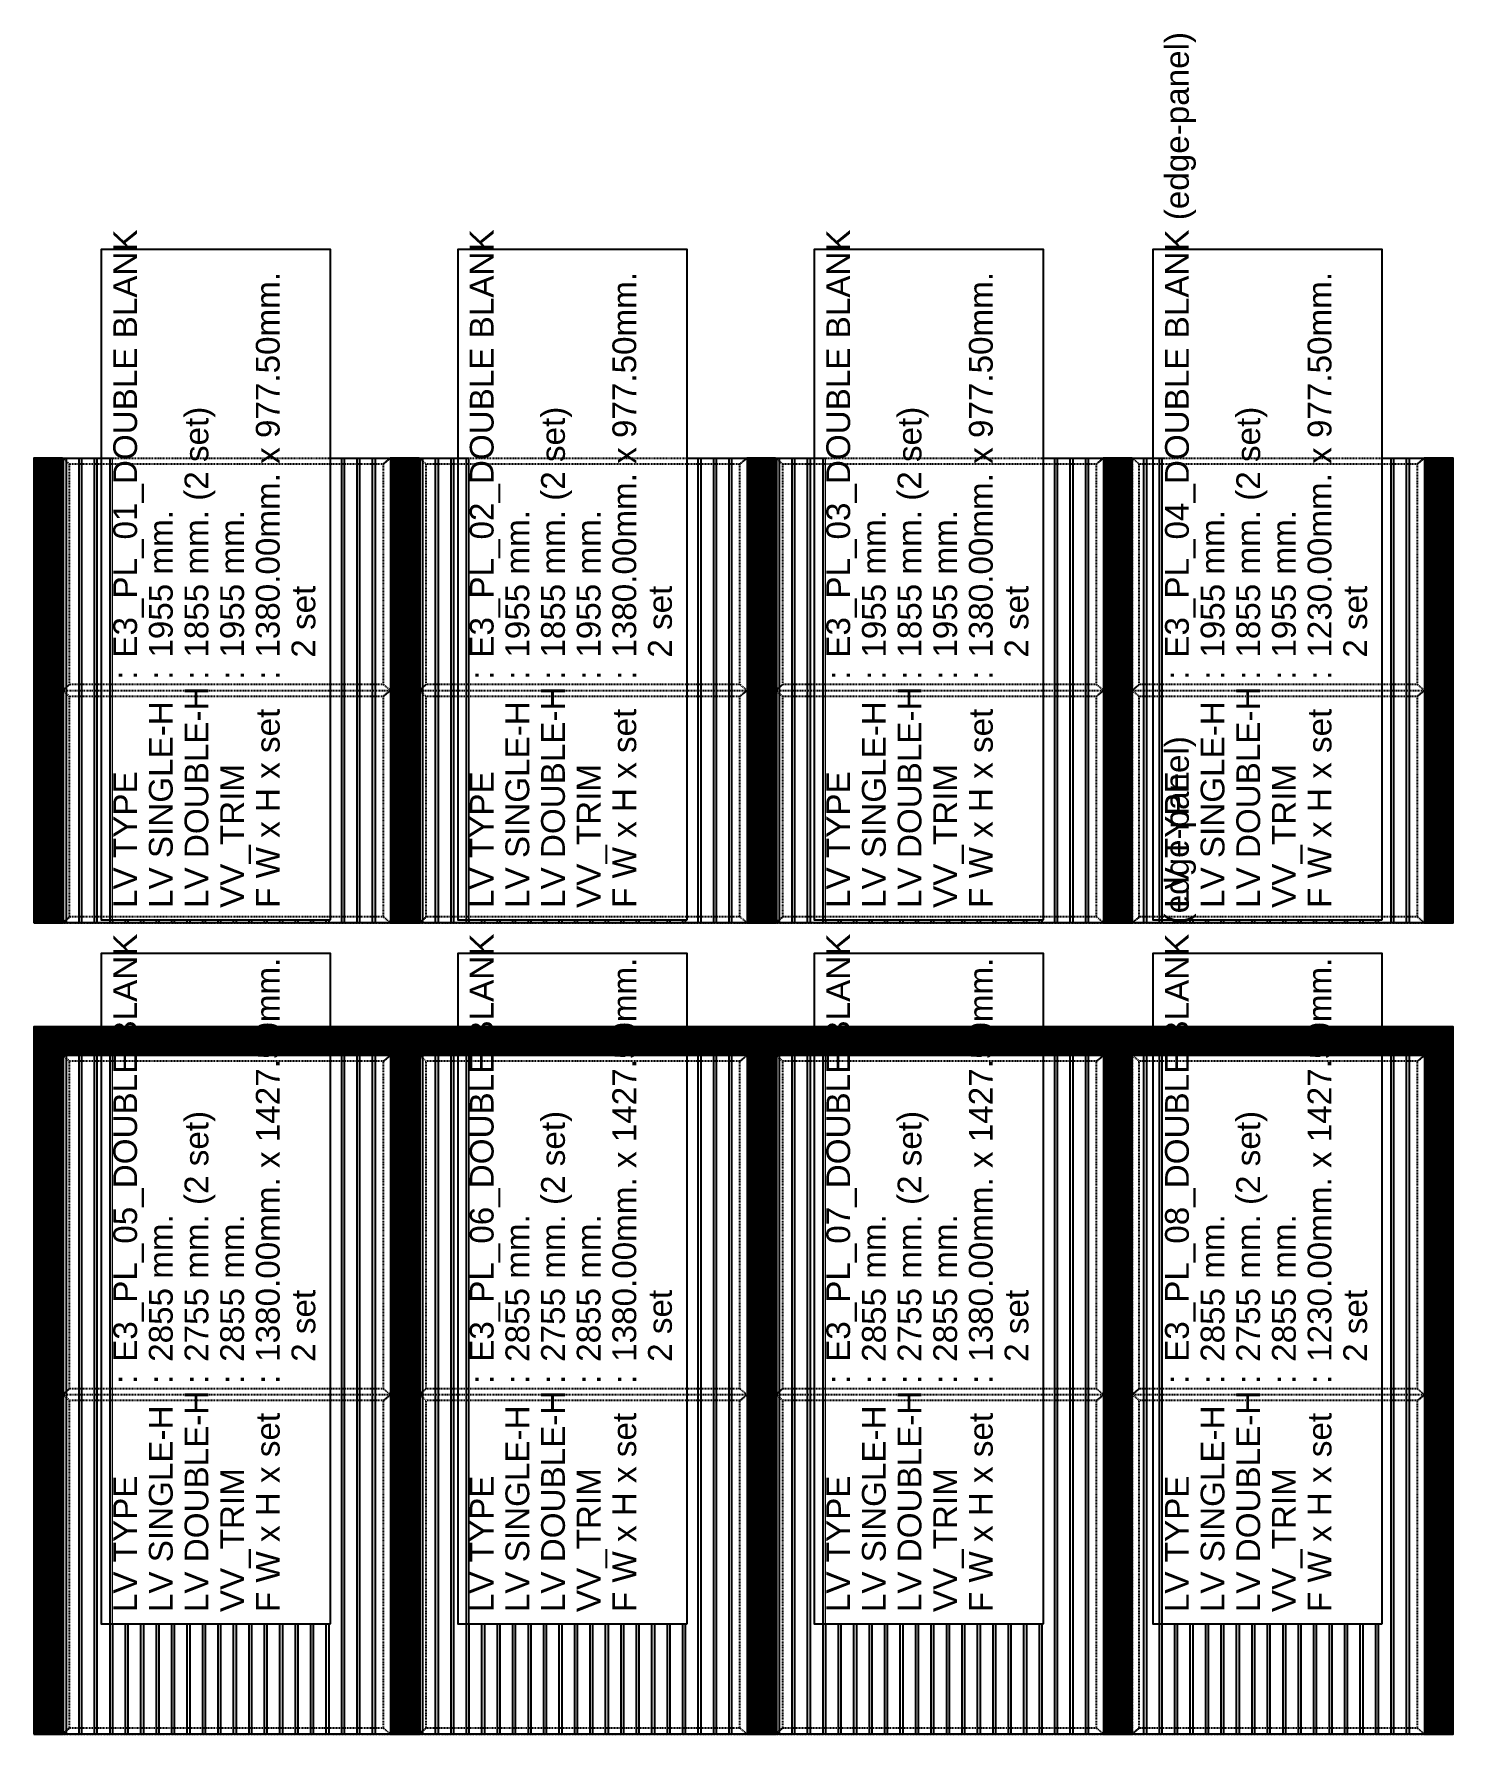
# Model space of a CAD drawing. Header units: millimetres. Extents: x -25371 to 2282244, y -90657 to 147824.
# Drawn here: x 1500915 to 1506885, y 25330 to 32482 of the extents above; entities that cross this region are included whole.
import ezdxf

# ---------------------------------------------------------------- set-up
doc = ezdxf.new("R2010")
doc.units = ezdxf.units.MM
doc.linetypes.add('TA_HL_001.00000', pattern=[6.5, 3.55, -2.95])
for name, color, linetype, true_color in [('000 - ESTIMATE_ASPG_MAIN_COLOR_6', 6, 'Continuous', 0xff00ff), ('000 - ESTIMATE_ASPG_TEXT_COLOR_1', 1, 'Continuous', 0xff0000), ('000_AREA_ASPG_AREA_HATCH_', 7, 'Continuous', 0xff8700), ('000_AREA_ASPG_AREA_MAIN_COLOR_1', 7, 'Continuous', 0xff8700)]:
    doc.layers.add(name, color=color, linetype=linetype, true_color=true_color)
for name, color, linetype in [('000 - ESTIMATE_ASPG_WIPEOUT_', 250, 'Continuous'), ('010 - ASPG_EXTR_MAIN_COLOR_2', 2, 'Continuous'), ('010 - ASPG_EXTR_WIPEOUT_', 250, 'Continuous'), ('010 - ASPG_FRAMING_MAIN_COLOR_1', 1, 'Continuous'), ('010 - ASPG_FRAMING_SUB_COLOR_2', 2, 'Continuous')]:
    doc.layers.add(name, color=color, linetype=linetype)
doc.styles.add('_Arial', font='arial.ttf')

# ---------------------------------------------------------------- blocks, each defined once
blk = doc.blocks.new('*U266')
blk.add_wipeout([(50, 0), (1300, 0), (1300, 2855), (50, 2855)]).dxf.layer = '010 - ASPG_EXTR_WIPEOUT_'
at = {"layer": '010 - ASPG_EXTR_MAIN_COLOR_2'}
for points in [[(125, 0), (135.2, 0), (135.2, 2855), (125, 2855)], [(190, 0), (200.2, 0), (200.2, 2855), (190, 2855)], [(255, 0), (265.2, 0), (265.2, 2855), (255, 2855)], [(320, 0), (330.2, 0), (330.2, 2855), (320, 2855)], [(385, 0), (395.2, 0), (395.2, 2855), (385, 2855)], [(450, 0), (460.2, 0), (460.2, 2855), (450, 2855)], [(515, 0), (525.2, 0), (525.2, 2855), (515, 2855)], [(580, 0), (590.2, 0), (590.2, 2855), (580, 2855)], [(645, 0), (655.2, 0), (655.2, 2855), (645, 2855)], [(710, 0), (720.2, 0), (720.2, 2855), (710, 2855)], [(775, 0), (785.2, 0), (785.2, 2855), (775, 2855)], [(840, 0), (850.2, 0), (850.2, 2855), (840, 2855)], [(905, 0), (915.2, 0), (915.2, 2855), (905, 2855)], [(970, 0), (980.2, 0), (980.2, 2855), (970, 2855)], [(1035, 0), (1045.2, 0), (1045.2, 2855), (1035, 2855)], [(1100, 0), (1110.2, 0), (1110.2, 2855), (1100, 2855)], [(1165, 0), (1175.2, 0), (1175.2, 2855), (1165, 2855)], [(1230, 0), (1240.2, 0), (1240.2, 2855), (1230, 2855)]]:
    blk.add_lwpolyline(points, close=True, dxfattribs=at)
at = {"layer": '010 - ASPG_FRAMING_SUB_COLOR_2'}
blk.add_lwpolyline([(50, 0), (1300, 0), (1300, 2855), (50, 2855)], close=True, dxfattribs=at)
for points in [[(-50, 0), (50, 0), (50, 2855), (-50, 2855)], [(1300, 0), (1400, 0), (1400, 2855), (1300, 2855)]]:
    blk.add_wipeout(points).dxf.layer = '010 - ASPG_EXTR_WIPEOUT_'
at = {"layer": '010 - ASPG_FRAMING_MAIN_COLOR_1'}
for points in [[(-50, 0), (-40, 0), (-40, 2855), (-50, 2855)], [(40, 0), (50, 0), (50, 2855), (40, 2855)], [(1300, 0), (1310, 0), (1310, 2855), (1300, 2855)], [(1390, 0), (1400, 0), (1400, 2855), (1390, 2855)]]:
    blk.add_lwpolyline(points, close=True, dxfattribs=at)
at = {"layer": '010 - ASPG_FRAMING_SUB_COLOR_2'}
for points in [[(-50, 0), (50, 0), (50, 2855), (-50, 2855)], [(1300, 0), (1400, 0), (1400, 2855), (1300, 2855)]]:
    blk.add_lwpolyline(points, close=True, dxfattribs=at)
blk = doc.blocks.new('*U267')
blk.add_wipeout([(50, 0), (1450, 0), (1450, 2855), (50, 2855)]).dxf.layer = '010 - ASPG_EXTR_WIPEOUT_'
at = {"layer": '010 - ASPG_EXTR_MAIN_COLOR_2'}
for points in [[(125, 0), (135.2, 0), (135.2, 2855), (125, 2855)], [(190, 0), (200.2, 0), (200.2, 2855), (190, 2855)], [(255, 0), (265.2, 0), (265.2, 2855), (255, 2855)], [(320, 0), (330.2, 0), (330.2, 2855), (320, 2855)], [(385, 0), (395.2, 0), (395.2, 2855), (385, 2855)], [(450, 0), (460.2, 0), (460.2, 2855), (450, 2855)], [(515, 0), (525.2, 0), (525.2, 2855), (515, 2855)], [(580, 0), (590.2, 0), (590.2, 2855), (580, 2855)], [(645, 0), (655.2, 0), (655.2, 2855), (645, 2855)], [(710, 0), (720.2, 0), (720.2, 2855), (710, 2855)], [(775, 0), (785.2, 0), (785.2, 2855), (775, 2855)], [(840, 0), (850.2, 0), (850.2, 2855), (840, 2855)], [(905, 0), (915.2, 0), (915.2, 2855), (905, 2855)], [(970, 0), (980.2, 0), (980.2, 2855), (970, 2855)], [(1035, 0), (1045.2, 0), (1045.2, 2855), (1035, 2855)], [(1100, 0), (1110.2, 0), (1110.2, 2855), (1100, 2855)], [(1165, 0), (1175.2, 0), (1175.2, 2855), (1165, 2855)], [(1230, 0), (1240.2, 0), (1240.2, 2855), (1230, 2855)], [(1295, 0), (1305.2, 0), (1305.2, 2855), (1295, 2855)], [(1360, 0), (1370.2, 0), (1370.2, 2855), (1360, 2855)]]:
    blk.add_lwpolyline(points, close=True, dxfattribs=at)
at = {"layer": '010 - ASPG_FRAMING_SUB_COLOR_2'}
blk.add_lwpolyline([(50, 0), (1450, 0), (1450, 2855), (50, 2855)], close=True, dxfattribs=at)
for points in [[(-50, 0), (50, 0), (50, 2855), (-50, 2855)], [(1450, 0), (1550, 0), (1550, 2855), (1450, 2855)]]:
    blk.add_wipeout(points).dxf.layer = '010 - ASPG_EXTR_WIPEOUT_'
at = {"layer": '010 - ASPG_EXTR_MAIN_COLOR_2'}
blk.add_lwpolyline([(1425, 0), (1435.2, 0), (1435.2, 2855), (1425, 2855)], close=True, dxfattribs=at)
at = {"layer": '010 - ASPG_FRAMING_MAIN_COLOR_1'}
for points in [[(-50, 0), (-40, 0), (-40, 2855), (-50, 2855)], [(40, 0), (50, 0), (50, 2855), (40, 2855)], [(1450, 0), (1460, 0), (1460, 2855), (1450, 2855)], [(1540, 0), (1550, 0), (1550, 2855), (1540, 2855)]]:
    blk.add_lwpolyline(points, close=True, dxfattribs=at)
at = {"layer": '010 - ASPG_FRAMING_SUB_COLOR_2'}
for points in [[(-50, 0), (50, 0), (50, 2855), (-50, 2855)], [(1450, 0), (1550, 0), (1550, 2855), (1450, 2855)]]:
    blk.add_lwpolyline(points, close=True, dxfattribs=at)
blk = doc.blocks.new('*U269')
blk.add_wipeout([(50, 0), (1300, 0), (1300, 1955), (50, 1955)]).dxf.layer = '010 - ASPG_EXTR_WIPEOUT_'
at = {"layer": '010 - ASPG_EXTR_MAIN_COLOR_2'}
for points in [[(125, 0), (135.2, 0), (135.2, 1955), (125, 1955)], [(190, 0), (200.2, 0), (200.2, 1955), (190, 1955)], [(255, 0), (265.2, 0), (265.2, 1955), (255, 1955)], [(320, 0), (330.2, 0), (330.2, 1955), (320, 1955)], [(385, 0), (395.2, 0), (395.2, 1955), (385, 1955)], [(450, 0), (460.2, 0), (460.2, 1955), (450, 1955)], [(515, 0), (525.2, 0), (525.2, 1955), (515, 1955)], [(580, 0), (590.2, 0), (590.2, 1955), (580, 1955)], [(645, 0), (655.2, 0), (655.2, 1955), (645, 1955)], [(710, 0), (720.2, 0), (720.2, 1955), (710, 1955)], [(775, 0), (785.2, 0), (785.2, 1955), (775, 1955)], [(840, 0), (850.2, 0), (850.2, 1955), (840, 1955)], [(905, 0), (915.2, 0), (915.2, 1955), (905, 1955)], [(970, 0), (980.2, 0), (980.2, 1955), (970, 1955)], [(1035, 0), (1045.2, 0), (1045.2, 1955), (1035, 1955)], [(1100, 0), (1110.2, 0), (1110.2, 1955), (1100, 1955)], [(1165, 0), (1175.2, 0), (1175.2, 1955), (1165, 1955)], [(1230, 0), (1240.2, 0), (1240.2, 1955), (1230, 1955)]]:
    blk.add_lwpolyline(points, close=True, dxfattribs=at)
at = {"layer": '010 - ASPG_FRAMING_SUB_COLOR_2'}
blk.add_lwpolyline([(50, 0), (1300, 0), (1300, 1955), (50, 1955)], close=True, dxfattribs=at)
for points in [[(-50, 0), (50, 0), (50, 1955), (-50, 1955)], [(1300, 0), (1400, 0), (1400, 1955), (1300, 1955)]]:
    blk.add_wipeout(points).dxf.layer = '010 - ASPG_EXTR_WIPEOUT_'
at = {"layer": '010 - ASPG_FRAMING_MAIN_COLOR_1'}
for points in [[(-50, 0), (-40, 0), (-40, 1955), (-50, 1955)], [(40, 0), (50, 0), (50, 1955), (40, 1955)], [(1300, 0), (1310, 0), (1310, 1955), (1300, 1955)], [(1390, 0), (1400, 0), (1400, 1955), (1390, 1955)]]:
    blk.add_lwpolyline(points, close=True, dxfattribs=at)
at = {"layer": '010 - ASPG_FRAMING_SUB_COLOR_2'}
for points in [[(-50, 0), (50, 0), (50, 1955), (-50, 1955)], [(1300, 0), (1400, 0), (1400, 1955), (1300, 1955)]]:
    blk.add_lwpolyline(points, close=True, dxfattribs=at)
blk = doc.blocks.new('*U268')
blk.add_wipeout([(50, 0), (1450, 0), (1450, 1955), (50, 1955)]).dxf.layer = '010 - ASPG_EXTR_WIPEOUT_'
at = {"layer": '010 - ASPG_EXTR_MAIN_COLOR_2'}
for points in [[(125, 0), (135.2, 0), (135.2, 1955), (125, 1955)], [(190, 0), (200.2, 0), (200.2, 1955), (190, 1955)], [(255, 0), (265.2, 0), (265.2, 1955), (255, 1955)], [(320, 0), (330.2, 0), (330.2, 1955), (320, 1955)], [(385, 0), (395.2, 0), (395.2, 1955), (385, 1955)], [(450, 0), (460.2, 0), (460.2, 1955), (450, 1955)], [(515, 0), (525.2, 0), (525.2, 1955), (515, 1955)], [(580, 0), (590.2, 0), (590.2, 1955), (580, 1955)], [(645, 0), (655.2, 0), (655.2, 1955), (645, 1955)], [(710, 0), (720.2, 0), (720.2, 1955), (710, 1955)], [(775, 0), (785.2, 0), (785.2, 1955), (775, 1955)], [(840, 0), (850.2, 0), (850.2, 1955), (840, 1955)], [(905, 0), (915.2, 0), (915.2, 1955), (905, 1955)], [(970, 0), (980.2, 0), (980.2, 1955), (970, 1955)], [(1035, 0), (1045.2, 0), (1045.2, 1955), (1035, 1955)], [(1100, 0), (1110.2, 0), (1110.2, 1955), (1100, 1955)], [(1165, 0), (1175.2, 0), (1175.2, 1955), (1165, 1955)], [(1230, 0), (1240.2, 0), (1240.2, 1955), (1230, 1955)], [(1295, 0), (1305.2, 0), (1305.2, 1955), (1295, 1955)], [(1360, 0), (1370.2, 0), (1370.2, 1955), (1360, 1955)]]:
    blk.add_lwpolyline(points, close=True, dxfattribs=at)
at = {"layer": '010 - ASPG_FRAMING_SUB_COLOR_2'}
blk.add_lwpolyline([(50, 0), (1450, 0), (1450, 1955), (50, 1955)], close=True, dxfattribs=at)
for points in [[(-50, 0), (50, 0), (50, 1955), (-50, 1955)], [(1450, 0), (1550, 0), (1550, 1955), (1450, 1955)]]:
    blk.add_wipeout(points).dxf.layer = '010 - ASPG_EXTR_WIPEOUT_'
at = {"layer": '010 - ASPG_EXTR_MAIN_COLOR_2'}
blk.add_lwpolyline([(1425, 0), (1435.2, 0), (1435.2, 1955), (1425, 1955)], close=True, dxfattribs=at)
at = {"layer": '010 - ASPG_FRAMING_MAIN_COLOR_1'}
for points in [[(-50, 0), (-40, 0), (-40, 1955), (-50, 1955)], [(40, 0), (50, 0), (50, 1955), (40, 1955)], [(1450, 0), (1460, 0), (1460, 1955), (1450, 1955)], [(1540, 0), (1550, 0), (1550, 1955), (1540, 1955)]]:
    blk.add_lwpolyline(points, close=True, dxfattribs=at)
at = {"layer": '010 - ASPG_FRAMING_SUB_COLOR_2'}
for points in [[(-50, 0), (50, 0), (50, 1955), (-50, 1955)], [(1450, 0), (1550, 0), (1550, 1955), (1450, 1955)]]:
    blk.add_lwpolyline(points, close=True, dxfattribs=at)
blk = doc.blocks.new('*U276')
at = {"layer": '010 - ASPG_FRAMING_MAIN_COLOR_1', "linetype": 'ByBlock'}
for points in [[(0, 0), (0, 1230), (25, 1200), (25, 30), (0, 0)], [(1427.5, 1230), (0, 1230), (25, 1200), (1402.5, 1200)], [(1427.5, 0), (1427.5, 1230), (1402.5, 1200), (1402.5, 30), (1427.5, 0)], [(25, 30), (1402.5, 30), (1427.5, 0), (0, 0), (25, 30)]]:
    blk.add_lwpolyline(points, close=True, dxfattribs=at)
blk = doc.blocks.new('*U275')
at = {"layer": '010 - ASPG_FRAMING_MAIN_COLOR_1', "linetype": 'ByBlock'}
for points in [[(0, 0), (0, 1380), (25, 1350), (25, 30), (0, 0)], [(1427.5, 1380), (0, 1380), (25, 1350), (1402.5, 1350)], [(1427.5, 0), (1427.5, 1380), (1402.5, 1350), (1402.5, 30), (1427.5, 0)], [(25, 30), (1402.5, 30), (1427.5, 0), (0, 0), (25, 30)]]:
    blk.add_lwpolyline(points, close=True, dxfattribs=at)
blk = doc.blocks.new('*U274')
at = {"layer": '010 - ASPG_FRAMING_MAIN_COLOR_1', "linetype": 'ByBlock'}
for points in [[(0, 0), (0, 1230), (25, 1200), (25, 30), (0, 0)], [(977.5, 1230), (0, 1230), (25, 1200), (952.5, 1200)], [(977.5, 0), (977.5, 1230), (952.5, 1200), (952.5, 30), (977.5, 0)], [(25, 30), (952.5, 30), (977.5, 0), (0, 0), (25, 30)]]:
    blk.add_lwpolyline(points, close=True, dxfattribs=at)
blk = doc.blocks.new('*U273')
at = {"layer": '010 - ASPG_FRAMING_MAIN_COLOR_1', "linetype": 'ByBlock'}
for points in [[(0, 0), (0, 1380), (25, 1350), (25, 30), (0, 0)], [(977.5, 1380), (0, 1380), (25, 1350), (952.5, 1350)], [(977.5, 0), (977.5, 1380), (952.5, 1350), (952.5, 30), (977.5, 0)], [(25, 30), (952.5, 30), (977.5, 0), (0, 0), (25, 30)]]:
    blk.add_lwpolyline(points, close=True, dxfattribs=at)
blk = doc.blocks.new('A$Cd3cf6656')
blk.add_wipeout([(-964.7, -457.4), (1855.6, -457.4), (1855.6, 457.4), (-964.7, 457.4)]).dxf.layer = '000 - ESTIMATE_ASPG_WIPEOUT_'
at = {"layer": '000 - ESTIMATE_ASPG_MAIN_COLOR_6'}
blk.add_lwpolyline([(-964.7, -457.4), (1855.6, -457.4), (1855.6, 507.4), (-964.7, 507.4)], close=True, dxfattribs=at)
at = {"layer": '000 - ESTIMATE_ASPG_TEXT_COLOR_1', "style": '_Arial'}
for s, p in [('LV TYPE', (-914.7, 356.5)), (':', (45, 356.5)), ('LV SINGLE-H', (-914.7, 206.5)), (':', (45, 206.5)), ('LV DOUBLE-H', (-914.7, 56.5)), (':', (45, 56.5)), ('VV_TRIM', (-914.7, -93.5)), (':', (45, -93.5)), ('F W x H x set', (-914.7, -243.5)), (':', (45, -243.5))]:
    blk.add_text(s, height=100, dxfattribs=at).set_placement(p)
for tag, p in [('LV_TYPE_VAL', (138.1, 356.5)), ('LV_SIN-H_VAL', (138.1, 206.5)), ('LV_DOU-H_VAL', (138.1, 56.5)), ('V-TRIM_VAL', (138.1, -93.5)), ('FRAME_VAL', (138.1, -243.5)), ('FRAME_SET', (138.1, -393.5))]:
    blk.add_attdef(tag, p, '', height=100, dxfattribs=at)
blk = doc.blocks.new('*U287')
at = {"layer": '000_AREA_ASPG_AREA_HATCH_', "transparency": 33554539}
h = blk.add_hatch(dxfattribs=at)
h.set_pattern_fill('ANSI31', color=256)
h.set_pattern_definition([(45, (-24.4354, 2829.1105), (-2.245064, 2.245064), [])])
h.paths.add_polyline_path([(-60, 0), (60, 0), (60, 2855), (-60, 2855)])
at = {"layer": '000_AREA_ASPG_AREA_MAIN_COLOR_1'}
blk.add_lwpolyline([(-60, 0), (60, 0), (60, 2855), (-60, 2855)], close=True, dxfattribs=at)
blk = doc.blocks.new('*U289')
at = {"layer": '000_AREA_ASPG_AREA_HATCH_', "transparency": 33554539}
h = blk.add_hatch(dxfattribs=at)
h.set_pattern_fill('ANSI31', color=256)
h.set_pattern_definition([(45, (-24.4354, 1929.1105), (-2.245064, 2.245064), [])])
h.paths.add_polyline_path([(-60, 0), (60, 0), (60, 1955), (-60, 1955)])
at = {"layer": '000_AREA_ASPG_AREA_MAIN_COLOR_1'}
blk.add_lwpolyline([(-60, 0), (60, 0), (60, 1955), (-60, 1955)], close=True, dxfattribs=at)
blk = doc.blocks.new('*U288')
at = {"layer": '000_AREA_ASPG_AREA_HATCH_', "transparency": 33554539}
h = blk.add_hatch(dxfattribs=at)
h.set_pattern_fill('ANSI31', color=256)
h.set_pattern_definition([(45, (-24.4354, 1929.1105), (-2.245064, 2.245064), [])])
h.paths.add_polyline_path([(-60, 0), (60, 0), (60, 1955), (-60, 1955)])
at = {"layer": '000_AREA_ASPG_AREA_MAIN_COLOR_1'}
blk.add_lwpolyline([(-60, 0), (60, 0), (60, 1955), (-60, 1955)], close=True, dxfattribs=at)
blk = doc.blocks.new('*U290')
at = {"layer": '000_AREA_ASPG_AREA_HATCH_', "transparency": 33554539}
h = blk.add_hatch(dxfattribs=at)
h.set_pattern_fill('ANSI31', color=256)
h.set_pattern_definition([(45, (-24.4354, 5944.1114), (-2.245064, 2.245064), [])])
h.paths.add_polyline_path([(-60, 0), (60, 0), (60, 5970), (-60, 5970)])
at = {"layer": '000_AREA_ASPG_AREA_MAIN_COLOR_1'}
blk.add_lwpolyline([(-60, 0), (60, 0), (60, 5970), (-60, 5970)], close=True, dxfattribs=at)

msp = doc.modelspace()

# ---------------------------------------------------------------- block references
at = {"xscale": -1}
for name, p in [('*U269', (1506824.649, 28742.687)), ('*U266', (1506824.649, 25330.36))]:
    msp.add_blockref(name, p, dxfattribs=at)

# ---------------------------------------------------------------- next in the draw order: block references
at = {"rotation": 90}
msp.add_blockref('A$Cd3cf6656', (1506129.648, 29720.187), dxfattribs=at).add_auto_attribs({'LV_TYPE_VAL': 'E3_PL_04_DOUBLE BLANK (edge-panel)', 'LV_SIN-H_VAL': '1955 mm. ', 'LV_DOU-H_VAL': '1855 mm. (2 set)', 'V-TRIM_VAL': '1955 mm.', 'FRAME_VAL': '1230.00mm. x 977.50mm.', 'FRAME_SET': '2 set'})
at = {"xscale": -1}
for name, p in [('*U268', (1505474.648, 28742.687)), ('*U267', (1505474.648, 25330.36))]:
    msp.add_blockref(name, p, dxfattribs=at)
for name, p in [('*U288', (1506824.649, 28742.687)), ('*U287', (1506824.649, 25330.36))]:
    msp.add_blockref(name, p)

# ---------------------------------------------------------------- next in the draw order: block references
at = {"rotation": 90}
for p, values in [((1504704.648, 29720.187), {'LV_TYPE_VAL': 'E3_PL_03_DOUBLE BLANK', 'LV_SIN-H_VAL': '1955 mm. ', 'LV_DOU-H_VAL': '1855 mm. (2 set)', 'V-TRIM_VAL': '1955 mm.', 'FRAME_VAL': '1380.00mm. x 977.50mm.', 'FRAME_SET': '2 set'}), ((1506129.648, 26757.86), {'LV_TYPE_VAL': 'E3_PL_08_DOUBLE BLANK (edge-panel)', 'LV_SIN-H_VAL': '2855 mm. ', 'LV_DOU-H_VAL': '2755 mm. (2 set)', 'V-TRIM_VAL': '2855 mm.', 'FRAME_VAL': '1230.00mm. x 1427.50mm.', 'FRAME_SET': '2 set'}), ((1504704.648, 26757.86), {'LV_TYPE_VAL': 'E3_PL_07_DOUBLE BLANK', 'LV_SIN-H_VAL': '2855 mm. ', 'LV_DOU-H_VAL': '2755 mm. (2 set)', 'V-TRIM_VAL': '2855 mm.', 'FRAME_VAL': '1380.00mm. x 1427.50mm.', 'FRAME_SET': '2 set'})]:
    msp.add_blockref('A$Cd3cf6656', p, dxfattribs=at).add_auto_attribs(values)
at = {"xscale": -1}
for name, p in [('*U268', (1503974.648, 28742.687)), ('*U267', (1503974.648, 25330.36))]:
    msp.add_blockref(name, p, dxfattribs=at)
for name, p in [('*U289', (1505474.648, 28742.687)), ('*U287', (1505474.648, 25330.36))]:
    msp.add_blockref(name, p)
at = {"linetype": 'TA_HL_001.00000', "xscale": -1, "rotation": 270}
msp.add_blockref('*U274', (1505534.648, 29720.187), dxfattribs=at)

# ---------------------------------------------------------------- next in the draw order: block references
at = {"rotation": 90}
for p, values in [((1503204.648, 29720.187), {'LV_TYPE_VAL': 'E3_PL_02_DOUBLE BLANK', 'LV_SIN-H_VAL': '1955 mm. ', 'LV_DOU-H_VAL': '1855 mm. (2 set)', 'V-TRIM_VAL': '1955 mm.', 'FRAME_VAL': '1380.00mm. x 977.50mm.', 'FRAME_SET': '2 set'}), ((1503204.648, 26757.86), {'LV_TYPE_VAL': 'E3_PL_06_DOUBLE BLANK', 'LV_SIN-H_VAL': '2855 mm. ', 'LV_DOU-H_VAL': '2755 mm. (2 set)', 'V-TRIM_VAL': '2855 mm.', 'FRAME_VAL': '1380.00mm. x 1427.50mm.', 'FRAME_SET': '2 set'})]:
    msp.add_blockref('A$Cd3cf6656', p, dxfattribs=at).add_auto_attribs(values)
at = {"xscale": -1}
for name, p in [('*U268', (1502474.648, 28742.687)), ('*U267', (1502474.648, 25330.36))]:
    msp.add_blockref(name, p, dxfattribs=at)
for name, p in [('*U289', (1503974.648, 28742.687)), ('*U287', (1503974.648, 25330.36))]:
    msp.add_blockref(name, p)
at = {"linetype": 'TA_HL_001.00000', "xscale": -1, "rotation": 270}
for name, p in [('*U273', (1504034.648, 29720.187)), ('*U273', (1504034.648, 28742.687)), ('*U274', (1505534.648, 28742.687)), ('*U275', (1504034.648, 26757.86)), ('*U276', (1505534.648, 26757.86)), ('*U275', (1504034.648, 25330.36)), ('*U276', (1505534.648, 25330.36))]:
    msp.add_blockref(name, p, dxfattribs=at)

# ---------------------------------------------------------------- next in the draw order: block references
at = {"rotation": 90}
for p, values in [((1501704.648, 29720.187), {'LV_TYPE_VAL': 'E3_PL_01_DOUBLE BLANK', 'LV_SIN-H_VAL': '1955 mm. ', 'LV_DOU-H_VAL': '1855 mm. (2 set)', 'V-TRIM_VAL': '1955 mm.', 'FRAME_VAL': '1380.00mm. x 977.50mm.', 'FRAME_SET': '2 set'}), ((1501704.648, 26757.86), {'LV_TYPE_VAL': 'E3_PL_05_DOUBLE BLANK', 'LV_SIN-H_VAL': '2855 mm. ', 'LV_DOU-H_VAL': '2755 mm. (2 set)', 'V-TRIM_VAL': '2855 mm.', 'FRAME_VAL': '1380.00mm. x 1427.50mm.', 'FRAME_SET': '2 set'})]:
    msp.add_blockref('A$Cd3cf6656', p, dxfattribs=at).add_auto_attribs(values)
for name, p in [('*U289', (1500974.648, 28742.687)), ('*U289', (1502474.648, 28742.687)), ('*U287', (1500974.648, 25330.36)), ('*U287', (1502474.648, 25330.36))]:
    msp.add_blockref(name, p)
at = {"linetype": 'TA_HL_001.00000', "xscale": -1, "rotation": 270}
for name, p in [('*U273', (1502534.648, 29720.187)), ('*U273', (1502534.648, 28742.687)), ('*U275', (1502534.648, 26757.86)), ('*U275', (1502534.648, 25330.36))]:
    msp.add_blockref(name, p, dxfattribs=at)

# ---------------------------------------------------------------- next in the draw order: block references
for name, p in [('*U273', (1501034.648, 29720.187)), ('*U273', (1501034.648, 28742.687)), ('*U275', (1501034.648, 26757.86)), ('*U275', (1501034.648, 25330.36))]:
    msp.add_blockref(name, p, dxfattribs=at)
at = {"rotation": 90}
msp.add_blockref('*U290', (1506884.649, 28245.36), dxfattribs=at)

doc.saveas('drawing.dxf')
